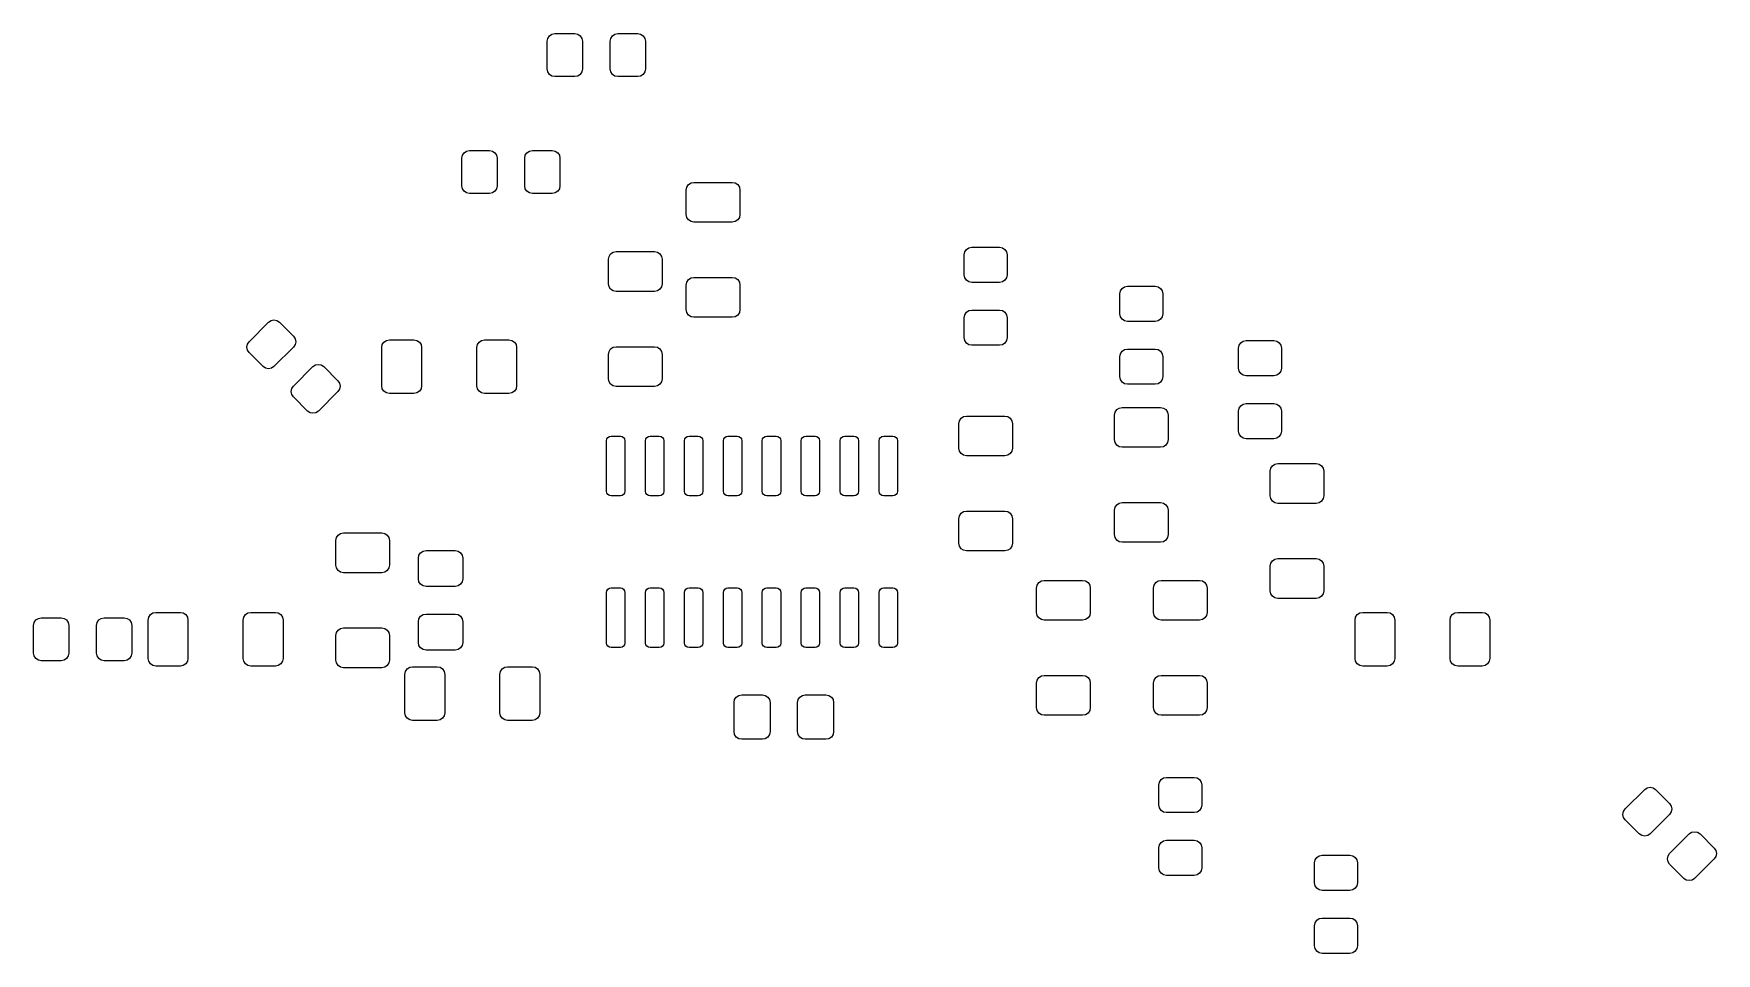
# Model space of a CAD drawing. Extents: x 115 to 169.9, y -114.4 to -84.4.
import ezdxf

# ---------------------------------------------------------------- set-up
doc = ezdxf.new("R2010")
doc.units = 0
doc.layers.add('BLACK', color=7, linetype='CONTINUOUS')

msp = doc.modelspace()

# ---------------------------------------------------------------- linework, layer by layer
at = {"layer": 'BLACK', "linetype": 'CONTINUOUS'}
for p, q in [((131.76903, -84.544329), (131.823223, -84.463223)), ((131.823223, -84.463223), (131.904329, -84.40903)), ((131.904329, -84.40903), (132, -84.39)), ((132, -84.39), (132.65, -84.39)), ((132.65, -84.39), (132.745671, -84.40903)), ((132.745671, -84.40903), (132.826777, -84.463223)), ((132.826777, -84.463223), (132.88097, -84.544329)), ((133.81903, -84.544329), (133.873223, -84.463223)), ((133.873223, -84.463223), (133.954329, -84.40903)), ((133.954329, -84.40903), (134.05, -84.39)), ((134.05, -84.39), (134.7, -84.39)), ((134.7, -84.39), (134.795671, -84.40903)), ((134.795671, -84.40903), (134.876777, -84.463223)), ((134.876777, -84.463223), (134.93097, -84.544329)), ((131.75, -84.64), (131.76903, -84.544329)), ((131.75, -85.54), (131.75, -84.64)), ((132.88097, -84.544329), (132.9, -84.64)), ((132.9, -84.64), (132.9, -85.54)), ((133.8, -84.64), (133.81903, -84.544329)), ((133.8, -85.54), (133.8, -84.64)), ((134.93097, -84.544329), (134.95, -84.64)), ((134.95, -84.64), (134.95, -85.54)), ((131.76903, -85.635671), (131.75, -85.54)), ((132.9, -85.54), (132.88097, -85.635671)), ((133.81903, -85.635671), (133.8, -85.54)), ((134.95, -85.54), (134.93097, -85.635671)), ((131.823223, -85.716777), (131.76903, -85.635671)), ((131.904329, -85.77097), (131.823223, -85.716777)), ((132, -85.79), (131.904329, -85.77097)), ((132.65, -85.79), (132, -85.79)), ((132.745671, -85.77097), (132.65, -85.79)), ((132.826777, -85.716777), (132.745671, -85.77097)), ((132.88097, -85.635671), (132.826777, -85.716777)), ((133.873223, -85.716777), (133.81903, -85.635671)), ((133.954329, -85.77097), (133.873223, -85.716777)), ((134.05, -85.79), (133.954329, -85.77097)), ((134.7, -85.79), (134.05, -85.79)), ((134.795671, -85.77097), (134.7, -85.79)), ((134.876777, -85.716777), (134.795671, -85.77097)), ((134.93097, -85.635671), (134.876777, -85.716777)), ((128.965, -88.45), (128.98403, -88.354329)), ((128.98403, -88.354329), (129.038223, -88.273223)), ((129.038223, -88.273223), (129.119329, -88.21903)), ((129.119329, -88.21903), (129.215, -88.2)), ((129.215, -88.2), (129.865, -88.2)), ((129.865, -88.2), (129.960671, -88.21903)), ((129.960671, -88.21903), (130.041777, -88.273223)), ((130.041777, -88.273223), (130.09597, -88.354329)), ((130.09597, -88.354329), (130.115, -88.45)), ((131.015, -88.45), (131.03403, -88.354329)), ((131.03403, -88.354329), (131.088223, -88.273223)), ((131.088223, -88.273223), (131.169329, -88.21903)), ((131.169329, -88.21903), (131.265, -88.2)), ((131.265, -88.2), (131.915, -88.2)), ((131.915, -88.2), (132.010671, -88.21903)), ((132.010671, -88.21903), (132.091777, -88.273223)), ((132.091777, -88.273223), (132.14597, -88.354329)), ((132.14597, -88.354329), (132.165, -88.45)), ((128.965, -89.35), (128.965, -88.45)), ((130.115, -88.45), (130.115, -89.35)), ((131.015, -89.35), (131.015, -88.45)), ((132.165, -88.45), (132.165, -89.35)), ((128.98403, -89.445671), (128.965, -89.35)), ((129.038223, -89.526777), (128.98403, -89.445671)), ((130.09597, -89.445671), (130.041777, -89.526777)), ((130.115, -89.35), (130.09597, -89.445671)), ((131.03403, -89.445671), (131.015, -89.35)), ((131.088223, -89.526777), (131.03403, -89.445671)), ((132.14597, -89.445671), (132.091777, -89.526777)), ((132.165, -89.35), (132.14597, -89.445671)), ((136.285, -89.49), (136.30403, -89.394329)), ((136.30403, -89.394329), (136.358223, -89.313223)), ((136.358223, -89.313223), (136.439329, -89.25903)), ((136.439329, -89.25903), (136.535, -89.24)), ((136.535, -89.24), (137.785, -89.24)), ((137.785, -89.24), (137.880671, -89.25903)), ((137.880671, -89.25903), (137.961777, -89.313223)), ((137.961777, -89.313223), (138.01597, -89.394329)), ((138.01597, -89.394329), (138.035, -89.49)), ((129.119329, -89.58097), (129.038223, -89.526777)), ((129.215, -89.6), (129.119329, -89.58097)), ((129.865, -89.6), (129.215, -89.6)), ((129.960671, -89.58097), (129.865, -89.6)), ((130.041777, -89.526777), (129.960671, -89.58097)), ((131.169329, -89.58097), (131.088223, -89.526777)), ((131.265, -89.6), (131.169329, -89.58097)), ((131.915, -89.6), (131.265, -89.6)), ((132.010671, -89.58097), (131.915, -89.6)), ((132.091777, -89.526777), (132.010671, -89.58097)), ((136.285, -90.29), (136.285, -89.49)), ((138.035, -89.49), (138.035, -90.29)), ((136.30403, -90.385671), (136.285, -90.29)), ((136.358223, -90.466777), (136.30403, -90.385671)), ((136.439329, -90.52097), (136.358223, -90.466777)), ((136.535, -90.54), (136.439329, -90.52097)), ((137.785, -90.54), (136.535, -90.54)), ((137.880671, -90.52097), (137.785, -90.54)), ((137.961777, -90.466777), (137.880671, -90.52097)), ((138.01597, -90.385671), (137.961777, -90.466777)), ((138.035, -90.29), (138.01597, -90.385671)), ((133.745, -91.75), (133.76403, -91.654329)), ((133.76403, -91.654329), (133.818223, -91.573223)), ((133.818223, -91.573223), (133.899329, -91.51903)), ((133.899329, -91.51903), (133.995, -91.5)), ((133.995, -91.5), (135.245, -91.5)), ((135.245, -91.5), (135.340671, -91.51903)), ((135.340671, -91.51903), (135.421777, -91.573223)), ((135.421777, -91.573223), (135.47597, -91.654329)), ((135.47597, -91.654329), (135.495, -91.75)), ((145.35, -91.605), (145.36903, -91.509329)), ((145.35, -92.255), (145.35, -91.605)), ((145.36903, -91.509329), (145.423223, -91.428223)), ((145.423223, -91.428223), (145.504329, -91.37403)), ((145.504329, -91.37403), (145.6, -91.355)), ((145.6, -91.355), (146.5, -91.355)), ((146.5, -91.355), (146.595671, -91.37403)), ((146.595671, -91.37403), (146.676777, -91.428223)), ((146.676777, -91.428223), (146.73097, -91.509329)), ((146.73097, -91.509329), (146.75, -91.605)), ((146.75, -91.605), (146.75, -92.255)), ((133.745, -92.55), (133.745, -91.75)), ((135.495, -91.75), (135.495, -92.55)), ((133.76403, -92.645671), (133.745, -92.55)), ((133.818223, -92.726777), (133.76403, -92.645671)), ((133.899329, -92.78097), (133.818223, -92.726777)), ((135.421777, -92.726777), (135.340671, -92.78097)), ((135.47597, -92.645671), (135.421777, -92.726777)), ((135.495, -92.55), (135.47597, -92.645671)), ((136.285, -92.59), (136.30403, -92.494329)), ((136.285, -93.39), (136.285, -92.59)), ((136.30403, -92.494329), (136.358223, -92.413223)), ((136.358223, -92.413223), (136.439329, -92.35903)), ((136.439329, -92.35903), (136.535, -92.34)), ((136.535, -92.34), (137.785, -92.34)), ((137.785, -92.34), (137.880671, -92.35903)), ((137.880671, -92.35903), (137.961777, -92.413223)), ((137.961777, -92.413223), (138.01597, -92.494329)), ((138.01597, -92.494329), (138.035, -92.59)), ((138.035, -92.59), (138.035, -93.39)), ((145.36903, -92.350671), (145.35, -92.255)), ((145.423223, -92.431777), (145.36903, -92.350671)), ((145.504329, -92.48597), (145.423223, -92.431777)), ((145.6, -92.505), (145.504329, -92.48597)), ((146.5, -92.505), (145.6, -92.505)), ((146.595671, -92.48597), (146.5, -92.505)), ((146.676777, -92.431777), (146.595671, -92.48597)), ((146.73097, -92.350671), (146.676777, -92.431777)), ((146.75, -92.255), (146.73097, -92.350671)), ((150.44903, -92.779329), (150.503223, -92.698223)), ((150.503223, -92.698223), (150.584329, -92.64403)), ((150.584329, -92.64403), (150.68, -92.625)), ((150.68, -92.625), (151.58, -92.625)), ((151.58, -92.625), (151.675671, -92.64403)), ((151.675671, -92.64403), (151.756777, -92.698223)), ((151.756777, -92.698223), (151.81097, -92.779329)), ((133.995, -92.8), (133.899329, -92.78097)), ((135.245, -92.8), (133.995, -92.8)), ((135.340671, -92.78097), (135.245, -92.8)), ((150.43, -92.875), (150.44903, -92.779329)), ((150.43, -93.525), (150.43, -92.875)), ((151.81097, -92.779329), (151.83, -92.875)), ((151.83, -92.875), (151.83, -93.525)), ((122.020432, -94.436828), (122.656828, -93.800432)), ((122.656828, -93.800432), (122.737934, -93.746238)), ((122.737934, -93.746238), (122.833604, -93.727208)), ((122.833604, -93.727208), (122.929275, -93.746238)), ((122.929275, -93.746238), (123.010381, -93.800432)), ((123.010381, -93.800432), (123.47, -94.260051)), ((136.30403, -93.485671), (136.285, -93.39)), ((136.358223, -93.566777), (136.30403, -93.485671)), ((136.439329, -93.62097), (136.358223, -93.566777)), ((136.535, -93.64), (136.439329, -93.62097)), ((137.785, -93.64), (136.535, -93.64)), ((137.880671, -93.62097), (137.785, -93.64)), ((137.961777, -93.566777), (137.880671, -93.62097)), ((138.01597, -93.485671), (137.961777, -93.566777)), ((138.035, -93.39), (138.01597, -93.485671)), ((145.35, -93.655), (145.36903, -93.559329)), ((145.35, -94.305), (145.35, -93.655)), ((145.36903, -93.559329), (145.423223, -93.478223)), ((145.423223, -93.478223), (145.504329, -93.42403)), ((145.504329, -93.42403), (145.6, -93.405)), ((145.6, -93.405), (146.5, -93.405)), ((146.5, -93.405), (146.595671, -93.42403)), ((146.595671, -93.42403), (146.676777, -93.478223)), ((146.676777, -93.478223), (146.73097, -93.559329)), ((146.73097, -93.559329), (146.75, -93.655)), ((146.75, -93.655), (146.75, -94.305)), ((150.44903, -93.620671), (150.43, -93.525)), ((150.503223, -93.701777), (150.44903, -93.620671)), ((150.584329, -93.75597), (150.503223, -93.701777)), ((150.68, -93.775), (150.584329, -93.75597)), ((151.58, -93.775), (150.68, -93.775)), ((151.675671, -93.75597), (151.58, -93.775)), ((151.756777, -93.701777), (151.675671, -93.75597)), ((151.81097, -93.620671), (151.756777, -93.701777)), ((151.83, -93.525), (151.81097, -93.620671)), ((123.47, -94.260051), (123.524194, -94.341157)), ((123.524194, -94.341157), (123.543224, -94.436828)), ((126.423223, -94.448223), (126.504329, -94.39403)), ((126.504329, -94.39403), (126.6, -94.375)), ((126.6, -94.375), (127.4, -94.375)), ((127.4, -94.375), (127.495671, -94.39403)), ((127.495671, -94.39403), (127.576777, -94.448223)), ((129.523223, -94.448223), (129.604329, -94.39403)), ((129.604329, -94.39403), (129.7, -94.375)), ((129.7, -94.375), (130.5, -94.375)), ((130.5, -94.375), (130.595671, -94.39403)), ((130.595671, -94.39403), (130.676777, -94.448223)), ((145.36903, -94.400671), (145.35, -94.305)), ((145.423223, -94.481777), (145.36903, -94.400671)), ((146.73097, -94.400671), (146.676777, -94.481777)), ((146.75, -94.305), (146.73097, -94.400671)), ((154.454329, -94.41903), (154.55, -94.4)), ((154.55, -94.4), (155.45, -94.4)), ((155.45, -94.4), (155.545671, -94.41903)), ((121.947208, -94.613604), (121.966238, -94.517934)), ((121.966238, -94.709275), (121.947208, -94.613604)), ((121.966238, -94.517934), (122.020432, -94.436828)), ((122.020432, -94.790381), (121.966238, -94.709275)), ((122.480051, -95.25), (122.020432, -94.790381)), ((123.47, -94.613604), (122.833604, -95.25)), ((123.524194, -94.532498), (123.47, -94.613604)), ((123.543224, -94.436828), (123.524194, -94.532498)), ((126.35, -94.625), (126.36903, -94.529329)), ((126.35, -95.875), (126.35, -94.625)), ((126.36903, -94.529329), (126.423223, -94.448223)), ((127.576777, -94.448223), (127.63097, -94.529329)), ((127.63097, -94.529329), (127.65, -94.625)), ((127.65, -94.625), (127.65, -95.875)), ((129.45, -94.625), (129.46903, -94.529329)), ((129.45, -95.875), (129.45, -94.625)), ((129.46903, -94.529329), (129.523223, -94.448223)), ((130.676777, -94.448223), (130.73097, -94.529329)), ((130.73097, -94.529329), (130.75, -94.625)), ((130.75, -94.625), (130.75, -95.875)), ((133.745, -94.85), (133.76403, -94.754329)), ((133.745, -95.65), (133.745, -94.85)), ((133.76403, -94.754329), (133.818223, -94.673223)), ((133.818223, -94.673223), (133.899329, -94.61903)), ((133.899329, -94.61903), (133.995, -94.6)), ((133.995, -94.6), (135.245, -94.6)), ((135.245, -94.6), (135.340671, -94.61903)), ((135.340671, -94.61903), (135.421777, -94.673223)), ((135.421777, -94.673223), (135.47597, -94.754329)), ((135.47597, -94.754329), (135.495, -94.85)), ((135.495, -94.85), (135.495, -95.65)), ((145.504329, -94.53597), (145.423223, -94.481777)), ((145.6, -94.555), (145.504329, -94.53597)), ((146.5, -94.555), (145.6, -94.555)), ((146.595671, -94.53597), (146.5, -94.555)), ((146.676777, -94.481777), (146.595671, -94.53597)), ((150.43, -94.925), (150.44903, -94.829329)), ((150.43, -95.575), (150.43, -94.925)), ((150.44903, -94.829329), (150.503223, -94.748223)), ((150.503223, -94.748223), (150.584329, -94.69403)), ((150.584329, -94.69403), (150.68, -94.675)), ((150.68, -94.675), (151.58, -94.675)), ((151.58, -94.675), (151.675671, -94.69403)), ((151.675671, -94.69403), (151.756777, -94.748223)), ((151.756777, -94.748223), (151.81097, -94.829329)), ((151.81097, -94.829329), (151.83, -94.925)), ((151.83, -94.925), (151.83, -95.575)), ((154.3, -94.65), (154.31903, -94.554329)), ((154.3, -95.3), (154.3, -94.65)), ((154.31903, -94.554329), (154.373223, -94.473223)), ((154.373223, -94.473223), (154.454329, -94.41903)), ((155.545671, -94.41903), (155.626777, -94.473223)), ((155.626777, -94.473223), (155.68097, -94.554329)), ((155.68097, -94.554329), (155.7, -94.65)), ((155.7, -94.65), (155.7, -95.3)), ((122.561157, -95.304194), (122.480051, -95.25)), ((122.656828, -95.323224), (122.561157, -95.304194)), ((122.752498, -95.304194), (122.656828, -95.323224)), ((122.833604, -95.25), (122.752498, -95.304194)), ((123.47, -95.886396), (124.106396, -95.25)), ((124.106396, -95.25), (124.187502, -95.195806)), ((124.187502, -95.195806), (124.283172, -95.176776)), ((124.283172, -95.176776), (124.378843, -95.195806)), ((124.378843, -95.195806), (124.459949, -95.25)), ((124.459949, -95.25), (124.919568, -95.709619)), ((154.31903, -95.395671), (154.3, -95.3)), ((154.373223, -95.476777), (154.31903, -95.395671)), ((154.454329, -95.53097), (154.373223, -95.476777)), ((155.626777, -95.476777), (155.545671, -95.53097)), ((155.68097, -95.395671), (155.626777, -95.476777)), ((155.7, -95.3), (155.68097, -95.395671)), ((123.396776, -96.063172), (123.415806, -95.967502)), ((123.415806, -95.967502), (123.47, -95.886396)), ((124.919568, -95.709619), (124.973762, -95.790725)), ((124.973762, -95.982066), (124.919568, -96.063172)), ((124.973762, -95.790725), (124.992792, -95.886396)), ((124.992792, -95.886396), (124.973762, -95.982066)), ((126.36903, -95.970671), (126.35, -95.875)), ((126.423223, -96.051777), (126.36903, -95.970671)), ((126.504329, -96.10597), (126.423223, -96.051777)), ((127.576777, -96.051777), (127.495671, -96.10597)), ((127.63097, -95.970671), (127.576777, -96.051777)), ((127.65, -95.875), (127.63097, -95.970671)), ((129.46903, -95.970671), (129.45, -95.875)), ((129.523223, -96.051777), (129.46903, -95.970671)), ((129.604329, -96.10597), (129.523223, -96.051777)), ((130.676777, -96.051777), (130.595671, -96.10597)), ((130.73097, -95.970671), (130.676777, -96.051777)), ((130.75, -95.875), (130.73097, -95.970671)), ((133.76403, -95.745671), (133.745, -95.65)), ((133.818223, -95.826777), (133.76403, -95.745671)), ((133.899329, -95.88097), (133.818223, -95.826777)), ((133.995, -95.9), (133.899329, -95.88097)), ((135.245, -95.9), (133.995, -95.9)), ((135.340671, -95.88097), (135.245, -95.9)), ((135.421777, -95.826777), (135.340671, -95.88097)), ((135.47597, -95.745671), (135.421777, -95.826777)), ((135.495, -95.65), (135.47597, -95.745671)), ((150.44903, -95.670671), (150.43, -95.575)), ((150.503223, -95.751777), (150.44903, -95.670671)), ((150.584329, -95.80597), (150.503223, -95.751777)), ((150.68, -95.825), (150.584329, -95.80597)), ((151.58, -95.825), (150.68, -95.825)), ((151.675671, -95.80597), (151.58, -95.825)), ((151.756777, -95.751777), (151.675671, -95.80597)), ((151.81097, -95.670671), (151.756777, -95.751777)), ((151.83, -95.575), (151.81097, -95.670671)), ((154.55, -95.55), (154.454329, -95.53097)), ((155.45, -95.55), (154.55, -95.55)), ((155.545671, -95.53097), (155.45, -95.55)), ((123.415806, -96.158843), (123.396776, -96.063172)), ((123.47, -96.239949), (123.415806, -96.158843)), ((123.929619, -96.699568), (123.47, -96.239949)), ((124.919568, -96.063172), (124.283172, -96.699568)), ((126.6, -96.125), (126.504329, -96.10597)), ((127.4, -96.125), (126.6, -96.125)), ((127.495671, -96.10597), (127.4, -96.125)), ((129.7, -96.125), (129.604329, -96.10597)), ((130.5, -96.125), (129.7, -96.125)), ((130.595671, -96.10597), (130.5, -96.125)), ((150.328223, -96.653223), (150.409329, -96.59903)), ((150.409329, -96.59903), (150.505, -96.58)), ((150.505, -96.58), (151.755, -96.58)), ((151.755, -96.58), (151.850671, -96.59903)), ((151.850671, -96.59903), (151.931777, -96.653223)), ((154.3, -96.7), (154.31903, -96.604329)), ((154.31903, -96.604329), (154.373223, -96.523223)), ((154.373223, -96.523223), (154.454329, -96.46903)), ((154.454329, -96.46903), (154.55, -96.45)), ((154.55, -96.45), (155.45, -96.45)), ((155.45, -96.45), (155.545671, -96.46903)), ((155.545671, -96.46903), (155.626777, -96.523223)), ((155.626777, -96.523223), (155.68097, -96.604329)), ((155.68097, -96.604329), (155.7, -96.7)), ((124.010725, -96.753762), (123.929619, -96.699568)), ((124.106396, -96.772792), (124.010725, -96.753762)), ((124.202066, -96.753762), (124.106396, -96.772792)), ((124.283172, -96.699568), (124.202066, -96.753762)), ((145.175, -97.11), (145.19403, -97.014329)), ((145.175, -97.91), (145.175, -97.11)), ((145.19403, -97.014329), (145.248223, -96.933223)), ((145.248223, -96.933223), (145.329329, -96.87903)), ((145.329329, -96.87903), (145.425, -96.86)), ((145.425, -96.86), (146.675, -96.86)), ((146.675, -96.86), (146.770671, -96.87903)), ((146.770671, -96.87903), (146.851777, -96.933223)), ((146.851777, -96.933223), (146.90597, -97.014329)), ((146.90597, -97.014329), (146.925, -97.11)), ((146.925, -97.11), (146.925, -97.91)), ((150.255, -96.83), (150.27403, -96.734329)), ((150.255, -97.63), (150.255, -96.83)), ((150.27403, -96.734329), (150.328223, -96.653223)), ((151.931777, -96.653223), (151.98597, -96.734329)), ((151.98597, -96.734329), (152.005, -96.83)), ((152.005, -96.83), (152.005, -97.63)), ((154.3, -97.35), (154.3, -96.7)), ((155.7, -96.7), (155.7, -97.35)), ((133.685, -97.665), (133.696418, -97.607597)), ((133.685, -99.315), (133.685, -97.665)), ((133.696418, -97.607597), (133.728934, -97.558934)), ((133.728934, -97.558934), (133.777597, -97.526418)), ((133.777597, -97.526418), (133.835, -97.515)), ((133.835, -97.515), (134.135, -97.515)), ((134.135, -97.515), (134.192403, -97.526418)), ((134.192403, -97.526418), (134.241066, -97.558934)), ((134.241066, -97.558934), (134.273582, -97.607597)), ((134.273582, -97.607597), (134.285, -97.665)), ((134.285, -97.665), (134.285, -99.315)), ((134.955, -97.665), (134.966418, -97.607597)), ((134.955, -99.315), (134.955, -97.665)), ((134.966418, -97.607597), (134.998934, -97.558934)), ((134.998934, -97.558934), (135.047597, -97.526418)), ((135.047597, -97.526418), (135.105, -97.515)), ((135.105, -97.515), (135.405, -97.515)), ((135.405, -97.515), (135.462403, -97.526418)), ((135.462403, -97.526418), (135.511066, -97.558934)), ((135.511066, -97.558934), (135.543582, -97.607597)), ((135.543582, -97.607597), (135.555, -97.665)), ((135.555, -97.665), (135.555, -99.315)), ((136.225, -97.665), (136.236418, -97.607597)), ((136.225, -99.315), (136.225, -97.665)), ((136.236418, -97.607597), (136.268934, -97.558934)), ((136.268934, -97.558934), (136.317597, -97.526418)), ((136.317597, -97.526418), (136.375, -97.515)), ((136.375, -97.515), (136.675, -97.515)), ((136.675, -97.515), (136.732403, -97.526418)), ((136.732403, -97.526418), (136.781066, -97.558934)), ((136.781066, -97.558934), (136.813582, -97.607597)), ((136.813582, -97.607597), (136.825, -97.665)), ((136.825, -97.665), (136.825, -99.315)), ((137.495, -97.665), (137.506418, -97.607597)), ((137.495, -99.315), (137.495, -97.665)), ((137.506418, -97.607597), (137.538934, -97.558934)), ((137.538934, -97.558934), (137.587597, -97.526418)), ((137.587597, -97.526418), (137.645, -97.515)), ((137.645, -97.515), (137.945, -97.515)), ((137.945, -97.515), (138.002403, -97.526418)), ((138.002403, -97.526418), (138.051066, -97.558934)), ((138.051066, -97.558934), (138.083582, -97.607597)), ((138.083582, -97.607597), (138.095, -97.665)), ((138.095, -97.665), (138.095, -99.315)), ((138.765, -97.665), (138.776418, -97.607597)), ((138.765, -99.315), (138.765, -97.665)), ((138.776418, -97.607597), (138.808934, -97.558934)), ((138.808934, -97.558934), (138.857597, -97.526418)), ((138.857597, -97.526418), (138.915, -97.515)), ((138.915, -97.515), (139.215, -97.515)), ((139.215, -97.515), (139.272403, -97.526418)), ((139.272403, -97.526418), (139.321066, -97.558934)), ((139.321066, -97.558934), (139.353582, -97.607597)), ((139.353582, -97.607597), (139.365, -97.665)), ((139.365, -97.665), (139.365, -99.315)), ((140.035, -97.665), (140.046418, -97.607597)), ((140.035, -99.315), (140.035, -97.665)), ((140.046418, -97.607597), (140.078934, -97.558934)), ((140.078934, -97.558934), (140.127597, -97.526418)), ((140.127597, -97.526418), (140.185, -97.515)), ((140.185, -97.515), (140.485, -97.515)), ((140.485, -97.515), (140.542403, -97.526418)), ((140.542403, -97.526418), (140.591066, -97.558934)), ((140.591066, -97.558934), (140.623582, -97.607597)), ((140.623582, -97.607597), (140.635, -97.665)), ((140.635, -97.665), (140.635, -99.315)), ((141.305, -97.665), (141.316418, -97.607597)), ((141.305, -99.315), (141.305, -97.665)), ((141.316418, -97.607597), (141.348934, -97.558934)), ((141.348934, -97.558934), (141.397597, -97.526418)), ((141.397597, -97.526418), (141.455, -97.515)), ((141.455, -97.515), (141.755, -97.515)), ((141.755, -97.515), (141.812403, -97.526418)), ((141.812403, -97.526418), (141.861066, -97.558934)), ((141.861066, -97.558934), (141.893582, -97.607597)), ((141.893582, -97.607597), (141.905, -97.665)), ((141.905, -97.665), (141.905, -99.315)), ((142.575, -97.665), (142.586418, -97.607597)), ((142.575, -99.315), (142.575, -97.665)), ((142.586418, -97.607597), (142.618934, -97.558934)), ((142.618934, -97.558934), (142.667597, -97.526418)), ((142.667597, -97.526418), (142.725, -97.515)), ((142.725, -97.515), (143.025, -97.515)), ((143.025, -97.515), (143.082403, -97.526418)), ((143.082403, -97.526418), (143.131066, -97.558934)), ((143.131066, -97.558934), (143.163582, -97.607597)), ((143.163582, -97.607597), (143.175, -97.665)), ((143.175, -97.665), (143.175, -99.315)), ((150.27403, -97.725671), (150.255, -97.63)), ((152.005, -97.63), (151.98597, -97.725671)), ((154.31903, -97.445671), (154.3, -97.35)), ((154.373223, -97.526777), (154.31903, -97.445671)), ((154.454329, -97.58097), (154.373223, -97.526777)), ((154.55, -97.6), (154.454329, -97.58097)), ((155.45, -97.6), (154.55, -97.6)), ((155.545671, -97.58097), (155.45, -97.6)), ((155.626777, -97.526777), (155.545671, -97.58097)), ((155.68097, -97.445671), (155.626777, -97.526777)), ((155.7, -97.35), (155.68097, -97.445671)), ((145.19403, -98.005671), (145.175, -97.91)), ((145.248223, -98.086777), (145.19403, -98.005671)), ((145.329329, -98.14097), (145.248223, -98.086777)), ((145.425, -98.16), (145.329329, -98.14097)), ((146.675, -98.16), (145.425, -98.16)), ((146.770671, -98.14097), (146.675, -98.16)), ((146.851777, -98.086777), (146.770671, -98.14097)), ((146.90597, -98.005671), (146.851777, -98.086777)), ((146.925, -97.91), (146.90597, -98.005671)), ((150.328223, -97.806777), (150.27403, -97.725671)), ((150.409329, -97.86097), (150.328223, -97.806777)), ((150.505, -97.88), (150.409329, -97.86097)), ((151.755, -97.88), (150.505, -97.88)), ((151.850671, -97.86097), (151.755, -97.88)), ((151.931777, -97.806777), (151.850671, -97.86097)), ((151.98597, -97.725671), (151.931777, -97.806777)), ((155.335, -98.66), (155.35403, -98.564329)), ((155.335, -99.46), (155.335, -98.66)), ((155.35403, -98.564329), (155.408223, -98.483223)), ((155.408223, -98.483223), (155.489329, -98.42903)), ((155.489329, -98.42903), (155.585, -98.41)), ((155.585, -98.41), (156.835, -98.41)), ((156.835, -98.41), (156.930671, -98.42903)), ((156.930671, -98.42903), (157.011777, -98.483223)), ((157.011777, -98.483223), (157.06597, -98.564329)), ((157.06597, -98.564329), (157.085, -98.66)), ((157.085, -98.66), (157.085, -99.46)), ((133.696418, -99.372403), (133.685, -99.315)), ((134.285, -99.315), (134.273582, -99.372403)), ((134.966418, -99.372403), (134.955, -99.315)), ((135.555, -99.315), (135.543582, -99.372403)), ((136.236418, -99.372403), (136.225, -99.315)), ((136.825, -99.315), (136.813582, -99.372403)), ((137.506418, -99.372403), (137.495, -99.315)), ((138.095, -99.315), (138.083582, -99.372403)), ((138.776418, -99.372403), (138.765, -99.315)), ((139.365, -99.315), (139.353582, -99.372403)), ((140.046418, -99.372403), (140.035, -99.315)), ((140.635, -99.315), (140.623582, -99.372403)), ((141.316418, -99.372403), (141.305, -99.315)), ((141.905, -99.315), (141.893582, -99.372403)), ((142.586418, -99.372403), (142.575, -99.315)), ((143.175, -99.315), (143.163582, -99.372403)), ((133.728934, -99.421066), (133.696418, -99.372403)), ((133.777597, -99.453582), (133.728934, -99.421066)), ((133.835, -99.465), (133.777597, -99.453582)), ((134.135, -99.465), (133.835, -99.465)), ((134.192403, -99.453582), (134.135, -99.465)), ((134.241066, -99.421066), (134.192403, -99.453582)), ((134.273582, -99.372403), (134.241066, -99.421066)), ((134.998934, -99.421066), (134.966418, -99.372403)), ((135.047597, -99.453582), (134.998934, -99.421066)), ((135.105, -99.465), (135.047597, -99.453582)), ((135.405, -99.465), (135.105, -99.465)), ((135.462403, -99.453582), (135.405, -99.465)), ((135.511066, -99.421066), (135.462403, -99.453582)), ((135.543582, -99.372403), (135.511066, -99.421066)), ((136.268934, -99.421066), (136.236418, -99.372403)), ((136.317597, -99.453582), (136.268934, -99.421066)), ((136.375, -99.465), (136.317597, -99.453582)), ((136.675, -99.465), (136.375, -99.465)), ((136.732403, -99.453582), (136.675, -99.465)), ((136.781066, -99.421066), (136.732403, -99.453582)), ((136.813582, -99.372403), (136.781066, -99.421066)), ((137.538934, -99.421066), (137.506418, -99.372403)), ((137.587597, -99.453582), (137.538934, -99.421066)), ((137.645, -99.465), (137.587597, -99.453582)), ((137.945, -99.465), (137.645, -99.465)), ((138.002403, -99.453582), (137.945, -99.465)), ((138.051066, -99.421066), (138.002403, -99.453582)), ((138.083582, -99.372403), (138.051066, -99.421066)), ((138.808934, -99.421066), (138.776418, -99.372403)), ((138.857597, -99.453582), (138.808934, -99.421066)), ((138.915, -99.465), (138.857597, -99.453582)), ((139.215, -99.465), (138.915, -99.465)), ((139.272403, -99.453582), (139.215, -99.465)), ((139.321066, -99.421066), (139.272403, -99.453582)), ((139.353582, -99.372403), (139.321066, -99.421066)), ((140.078934, -99.421066), (140.046418, -99.372403)), ((140.127597, -99.453582), (140.078934, -99.421066)), ((140.185, -99.465), (140.127597, -99.453582)), ((140.485, -99.465), (140.185, -99.465)), ((140.542403, -99.453582), (140.485, -99.465)), ((140.591066, -99.421066), (140.542403, -99.453582)), ((140.623582, -99.372403), (140.591066, -99.421066)), ((141.348934, -99.421066), (141.316418, -99.372403)), ((141.397597, -99.453582), (141.348934, -99.421066)), ((141.455, -99.465), (141.397597, -99.453582)), ((141.755, -99.465), (141.455, -99.465)), ((141.812403, -99.453582), (141.755, -99.465)), ((141.861066, -99.421066), (141.812403, -99.453582)), ((141.893582, -99.372403), (141.861066, -99.421066)), ((142.618934, -99.421066), (142.586418, -99.372403)), ((142.667597, -99.453582), (142.618934, -99.421066)), ((142.725, -99.465), (142.667597, -99.453582)), ((143.025, -99.465), (142.725, -99.465)), ((143.082403, -99.453582), (143.025, -99.465)), ((143.131066, -99.421066), (143.082403, -99.453582)), ((143.163582, -99.372403), (143.131066, -99.421066)), ((150.255, -99.93), (150.27403, -99.834329)), ((150.27403, -99.834329), (150.328223, -99.753223)), ((150.328223, -99.753223), (150.409329, -99.69903)), ((150.409329, -99.69903), (150.505, -99.68)), ((150.505, -99.68), (151.755, -99.68)), ((151.755, -99.68), (151.850671, -99.69903)), ((151.850671, -99.69903), (151.931777, -99.753223)), ((151.931777, -99.753223), (151.98597, -99.834329)), ((151.98597, -99.834329), (152.005, -99.93)), ((155.35403, -99.555671), (155.335, -99.46)), ((155.408223, -99.636777), (155.35403, -99.555671)), ((155.489329, -99.69097), (155.408223, -99.636777)), ((155.585, -99.71), (155.489329, -99.69097)), ((156.835, -99.71), (155.585, -99.71)), ((156.930671, -99.69097), (156.835, -99.71)), ((157.011777, -99.636777), (156.930671, -99.69097)), ((157.06597, -99.555671), (157.011777, -99.636777)), ((157.085, -99.46), (157.06597, -99.555671)), ((145.175, -100.21), (145.19403, -100.114329)), ((145.175, -101.01), (145.175, -100.21)), ((145.19403, -100.114329), (145.248223, -100.033223)), ((145.248223, -100.033223), (145.329329, -99.97903)), ((145.329329, -99.97903), (145.425, -99.96)), ((145.425, -99.96), (146.675, -99.96)), ((146.675, -99.96), (146.770671, -99.97903)), ((146.770671, -99.97903), (146.851777, -100.033223)), ((146.851777, -100.033223), (146.90597, -100.114329)), ((146.90597, -100.114329), (146.925, -100.21)), ((146.925, -100.21), (146.925, -101.01)), ((150.255, -100.73), (150.255, -99.93)), ((152.005, -99.93), (152.005, -100.73)), ((124.855, -100.92), (124.87403, -100.824329)), ((124.855, -101.72), (124.855, -100.92)), ((124.87403, -100.824329), (124.928223, -100.743223)), ((124.928223, -100.743223), (125.009329, -100.68903)), ((125.009329, -100.68903), (125.105, -100.67)), ((125.105, -100.67), (126.355, -100.67)), ((126.355, -100.67), (126.450671, -100.68903)), ((126.450671, -100.68903), (126.531777, -100.743223)), ((126.531777, -100.743223), (126.58597, -100.824329)), ((126.58597, -100.824329), (126.605, -100.92)), ((126.605, -100.92), (126.605, -101.72)), ((150.27403, -100.825671), (150.255, -100.73)), ((150.328223, -100.906777), (150.27403, -100.825671)), ((150.409329, -100.96097), (150.328223, -100.906777)), ((150.505, -100.98), (150.409329, -100.96097)), ((151.755, -100.98), (150.505, -100.98)), ((151.850671, -100.96097), (151.755, -100.98)), ((151.931777, -100.906777), (151.850671, -100.96097)), ((151.98597, -100.825671), (151.931777, -100.906777)), ((152.005, -100.73), (151.98597, -100.825671)), ((127.545, -101.495), (127.56403, -101.399329)), ((127.545, -102.17), (127.545, -101.495)), ((127.56403, -101.399329), (127.618223, -101.318223)), ((127.618223, -101.318223), (127.699329, -101.26403)), ((127.699329, -101.26403), (127.795, -101.245)), ((127.795, -101.245), (128.745, -101.245)), ((128.745, -101.245), (128.840671, -101.26403)), ((128.840671, -101.26403), (128.921777, -101.318223)), ((128.921777, -101.318223), (128.97597, -101.399329)), ((128.97597, -101.399329), (128.995, -101.495)), ((128.995, -101.495), (128.995, -102.17)), ((145.19403, -101.105671), (145.175, -101.01)), ((145.248223, -101.186777), (145.19403, -101.105671)), ((145.329329, -101.24097), (145.248223, -101.186777)), ((145.425, -101.26), (145.329329, -101.24097)), ((146.675, -101.26), (145.425, -101.26)), ((146.770671, -101.24097), (146.675, -101.26)), ((146.851777, -101.186777), (146.770671, -101.24097)), ((146.90597, -101.105671), (146.851777, -101.186777)), ((146.925, -101.01), (146.90597, -101.105671)), ((155.408223, -101.583223), (155.489329, -101.52903)), ((155.489329, -101.52903), (155.585, -101.51)), ((155.585, -101.51), (156.835, -101.51)), ((156.835, -101.51), (156.930671, -101.52903)), ((156.930671, -101.52903), (157.011777, -101.583223)), ((124.87403, -101.815671), (124.855, -101.72)), ((124.928223, -101.896777), (124.87403, -101.815671)), ((125.009329, -101.95097), (124.928223, -101.896777)), ((125.105, -101.97), (125.009329, -101.95097)), ((126.355, -101.97), (125.105, -101.97)), ((126.450671, -101.95097), (126.355, -101.97)), ((126.531777, -101.896777), (126.450671, -101.95097)), ((126.58597, -101.815671), (126.531777, -101.896777)), ((126.605, -101.72), (126.58597, -101.815671)), ((155.335, -101.76), (155.35403, -101.664329)), ((155.335, -102.56), (155.335, -101.76)), ((155.35403, -101.664329), (155.408223, -101.583223)), ((157.011777, -101.583223), (157.06597, -101.664329)), ((157.06597, -101.664329), (157.085, -101.76)), ((157.085, -101.76), (157.085, -102.56)), ((127.56403, -102.265671), (127.545, -102.17)), ((127.618223, -102.346777), (127.56403, -102.265671)), ((127.699329, -102.40097), (127.618223, -102.346777)), ((127.795, -102.42), (127.699329, -102.40097)), ((128.745, -102.42), (127.795, -102.42)), ((128.840671, -102.40097), (128.745, -102.42)), ((128.921777, -102.346777), (128.840671, -102.40097)), ((128.97597, -102.265671), (128.921777, -102.346777)), ((128.995, -102.17), (128.97597, -102.265671)), ((133.685, -102.615), (133.696418, -102.557597)), ((133.685, -104.265), (133.685, -102.615)), ((133.696418, -102.557597), (133.728934, -102.508934)), ((133.728934, -102.508934), (133.777597, -102.476418)), ((133.777597, -102.476418), (133.835, -102.465)), ((133.835, -102.465), (134.135, -102.465)), ((134.135, -102.465), (134.192403, -102.476418)), ((134.192403, -102.476418), (134.241066, -102.508934)), ((134.241066, -102.508934), (134.273582, -102.557597)), ((134.273582, -102.557597), (134.285, -102.615)), ((134.285, -102.615), (134.285, -104.265)), ((134.955, -102.615), (134.966418, -102.557597)), ((134.955, -104.265), (134.955, -102.615)), ((134.966418, -102.557597), (134.998934, -102.508934)), ((134.998934, -102.508934), (135.047597, -102.476418)), ((135.047597, -102.476418), (135.105, -102.465)), ((135.105, -102.465), (135.405, -102.465)), ((135.405, -102.465), (135.462403, -102.476418)), ((135.462403, -102.476418), (135.511066, -102.508934)), ((135.511066, -102.508934), (135.543582, -102.557597)), ((135.543582, -102.557597), (135.555, -102.615)), ((135.555, -102.615), (135.555, -104.265)), ((136.225, -102.615), (136.236418, -102.557597)), ((136.225, -104.265), (136.225, -102.615)), ((136.236418, -102.557597), (136.268934, -102.508934)), ((136.268934, -102.508934), (136.317597, -102.476418)), ((136.317597, -102.476418), (136.375, -102.465)), ((136.375, -102.465), (136.675, -102.465)), ((136.675, -102.465), (136.732403, -102.476418)), ((136.732403, -102.476418), (136.781066, -102.508934)), ((136.781066, -102.508934), (136.813582, -102.557597)), ((136.813582, -102.557597), (136.825, -102.615)), ((136.825, -102.615), (136.825, -104.265)), ((137.495, -102.615), (137.506418, -102.557597)), ((137.495, -104.265), (137.495, -102.615)), ((137.506418, -102.557597), (137.538934, -102.508934)), ((137.538934, -102.508934), (137.587597, -102.476418)), ((137.587597, -102.476418), (137.645, -102.465)), ((137.645, -102.465), (137.945, -102.465)), ((137.945, -102.465), (138.002403, -102.476418)), ((138.002403, -102.476418), (138.051066, -102.508934)), ((138.051066, -102.508934), (138.083582, -102.557597)), ((138.083582, -102.557597), (138.095, -102.615)), ((138.095, -102.615), (138.095, -104.265)), ((138.765, -102.615), (138.776418, -102.557597)), ((138.765, -104.265), (138.765, -102.615)), ((138.776418, -102.557597), (138.808934, -102.508934)), ((138.808934, -102.508934), (138.857597, -102.476418)), ((138.857597, -102.476418), (138.915, -102.465)), ((138.915, -102.465), (139.215, -102.465)), ((139.215, -102.465), (139.272403, -102.476418)), ((139.272403, -102.476418), (139.321066, -102.508934)), ((139.321066, -102.508934), (139.353582, -102.557597)), ((139.353582, -102.557597), (139.365, -102.615)), ((139.365, -102.615), (139.365, -104.265)), ((140.035, -102.615), (140.046418, -102.557597)), ((140.035, -104.265), (140.035, -102.615)), ((140.046418, -102.557597), (140.078934, -102.508934)), ((140.078934, -102.508934), (140.127597, -102.476418)), ((140.127597, -102.476418), (140.185, -102.465)), ((140.185, -102.465), (140.485, -102.465)), ((140.485, -102.465), (140.542403, -102.476418)), ((140.542403, -102.476418), (140.591066, -102.508934)), ((140.591066, -102.508934), (140.623582, -102.557597)), ((140.623582, -102.557597), (140.635, -102.615)), ((140.635, -102.615), (140.635, -104.265)), ((141.305, -102.615), (141.316418, -102.557597)), ((141.305, -104.265), (141.305, -102.615)), ((141.316418, -102.557597), (141.348934, -102.508934)), ((141.348934, -102.508934), (141.397597, -102.476418)), ((141.397597, -102.476418), (141.455, -102.465)), ((141.455, -102.465), (141.755, -102.465)), ((141.755, -102.465), (141.812403, -102.476418)), ((141.812403, -102.476418), (141.861066, -102.508934)), ((141.861066, -102.508934), (141.893582, -102.557597)), ((141.893582, -102.557597), (141.905, -102.615)), ((141.905, -102.615), (141.905, -104.265)), ((142.575, -102.615), (142.586418, -102.557597)), ((142.575, -104.265), (142.575, -102.615)), ((142.586418, -102.557597), (142.618934, -102.508934)), ((142.618934, -102.508934), (142.667597, -102.476418)), ((142.667597, -102.476418), (142.725, -102.465)), ((142.725, -102.465), (143.025, -102.465)), ((143.025, -102.465), (143.082403, -102.476418)), ((143.082403, -102.476418), (143.131066, -102.508934)), ((143.131066, -102.508934), (143.163582, -102.557597)), ((143.163582, -102.557597), (143.175, -102.615)), ((143.175, -102.615), (143.175, -104.265)), ((147.715, -102.47), (147.73403, -102.374329)), ((147.715, -103.27), (147.715, -102.47)), ((147.73403, -102.374329), (147.788223, -102.293223)), ((147.788223, -102.293223), (147.869329, -102.23903)), ((147.869329, -102.23903), (147.965, -102.22)), ((147.965, -102.22), (149.215, -102.22)), ((149.215, -102.22), (149.310671, -102.23903)), ((149.310671, -102.23903), (149.391777, -102.293223)), ((149.391777, -102.293223), (149.44597, -102.374329)), ((149.44597, -102.374329), (149.465, -102.47)), ((149.465, -102.47), (149.465, -103.27)), ((151.525, -102.47), (151.54403, -102.374329)), ((151.525, -103.27), (151.525, -102.47)), ((151.54403, -102.374329), (151.598223, -102.293223)), ((151.598223, -102.293223), (151.679329, -102.23903)), ((151.679329, -102.23903), (151.775, -102.22)), ((151.775, -102.22), (153.025, -102.22)), ((153.025, -102.22), (153.120671, -102.23903)), ((153.120671, -102.23903), (153.201777, -102.293223)), ((153.201777, -102.293223), (153.25597, -102.374329)), ((153.25597, -102.374329), (153.275, -102.47)), ((153.275, -102.47), (153.275, -103.27)), ((155.35403, -102.655671), (155.335, -102.56)), ((157.085, -102.56), (157.06597, -102.655671)), ((155.408223, -102.736777), (155.35403, -102.655671)), ((155.489329, -102.79097), (155.408223, -102.736777)), ((155.585, -102.81), (155.489329, -102.79097)), ((156.835, -102.81), (155.585, -102.81)), ((156.930671, -102.79097), (156.835, -102.81)), ((157.011777, -102.736777), (156.930671, -102.79097)), ((157.06597, -102.655671), (157.011777, -102.736777)), ((114.995, -103.69), (115.01403, -103.594329)), ((114.995, -104.59), (114.995, -103.69)), ((115.01403, -103.594329), (115.068223, -103.513223)), ((115.068223, -103.513223), (115.149329, -103.45903)), ((115.149329, -103.45903), (115.245, -103.44)), ((115.245, -103.44), (115.895, -103.44)), ((115.895, -103.44), (115.990671, -103.45903)), ((115.990671, -103.45903), (116.071777, -103.513223)), ((116.071777, -103.513223), (116.12597, -103.594329)), ((116.12597, -103.594329), (116.145, -103.69)), ((116.145, -103.69), (116.145, -104.59)), ((117.045, -103.69), (117.06403, -103.594329)), ((117.045, -104.59), (117.045, -103.69)), ((117.06403, -103.594329), (117.118223, -103.513223)), ((117.118223, -103.513223), (117.199329, -103.45903)), ((117.199329, -103.45903), (117.295, -103.44)), ((117.295, -103.44), (117.945, -103.44)), ((117.945, -103.44), (118.040671, -103.45903)), ((118.040671, -103.45903), (118.121777, -103.513223)), ((118.121777, -103.513223), (118.17597, -103.594329)), ((118.17597, -103.594329), (118.195, -103.69)), ((118.195, -103.69), (118.195, -104.59)), ((118.73, -103.515), (118.74903, -103.419329)), ((118.73, -104.765), (118.73, -103.515)), ((118.74903, -103.419329), (118.803223, -103.338223)), ((118.803223, -103.338223), (118.884329, -103.28403)), ((118.884329, -103.28403), (118.98, -103.265)), ((118.98, -103.265), (119.78, -103.265)), ((119.78, -103.265), (119.875671, -103.28403)), ((119.875671, -103.28403), (119.956777, -103.338223)), ((119.956777, -103.338223), (120.01097, -103.419329)), ((120.01097, -103.419329), (120.03, -103.515)), ((120.03, -103.515), (120.03, -104.765)), ((121.83, -103.515), (121.84903, -103.419329)), ((121.83, -104.765), (121.83, -103.515)), ((121.84903, -103.419329), (121.903223, -103.338223)), ((121.903223, -103.338223), (121.984329, -103.28403)), ((121.984329, -103.28403), (122.08, -103.265)), ((122.08, -103.265), (122.88, -103.265)), ((122.88, -103.265), (122.975671, -103.28403)), ((122.975671, -103.28403), (123.056777, -103.338223)), ((123.056777, -103.338223), (123.11097, -103.419329)), ((123.11097, -103.419329), (123.13, -103.515)), ((123.13, -103.515), (123.13, -104.765)), ((127.545, -103.57), (127.56403, -103.474329)), ((127.545, -104.245), (127.545, -103.57)), ((127.56403, -103.474329), (127.618223, -103.393223)), ((127.618223, -103.393223), (127.699329, -103.33903)), ((127.699329, -103.33903), (127.795, -103.32)), ((127.795, -103.32), (128.745, -103.32)), ((128.745, -103.32), (128.840671, -103.33903)), ((128.840671, -103.33903), (128.921777, -103.393223)), ((128.921777, -103.393223), (128.97597, -103.474329)), ((128.97597, -103.474329), (128.995, -103.57)), ((128.995, -103.57), (128.995, -104.245)), ((147.73403, -103.365671), (147.715, -103.27)), ((147.788223, -103.446777), (147.73403, -103.365671)), ((147.869329, -103.50097), (147.788223, -103.446777)), ((147.965, -103.52), (147.869329, -103.50097)), ((149.215, -103.52), (147.965, -103.52)), ((149.310671, -103.50097), (149.215, -103.52)), ((149.391777, -103.446777), (149.310671, -103.50097)), ((149.44597, -103.365671), (149.391777, -103.446777)), ((149.465, -103.27), (149.44597, -103.365671)), ((151.54403, -103.365671), (151.525, -103.27)), ((151.598223, -103.446777), (151.54403, -103.365671)), ((151.679329, -103.50097), (151.598223, -103.446777)), ((151.775, -103.52), (151.679329, -103.50097)), ((153.025, -103.52), (151.775, -103.52)), ((153.120671, -103.50097), (153.025, -103.52)), ((153.201777, -103.446777), (153.120671, -103.50097)), ((153.25597, -103.365671), (153.201777, -103.446777)), ((153.275, -103.27), (153.25597, -103.365671)), ((158.1, -103.515), (158.11903, -103.419329)), ((158.1, -104.765), (158.1, -103.515)), ((158.11903, -103.419329), (158.173223, -103.338223)), ((158.173223, -103.338223), (158.254329, -103.28403)), ((158.254329, -103.28403), (158.35, -103.265)), ((158.35, -103.265), (159.15, -103.265)), ((159.15, -103.265), (159.245671, -103.28403)), ((159.245671, -103.28403), (159.326777, -103.338223)), ((159.326777, -103.338223), (159.38097, -103.419329)), ((159.38097, -103.419329), (159.4, -103.515)), ((159.4, -103.515), (159.4, -104.765)), ((161.2, -103.515), (161.21903, -103.419329)), ((161.2, -104.765), (161.2, -103.515)), ((161.21903, -103.419329), (161.273223, -103.338223)), ((161.273223, -103.338223), (161.354329, -103.28403)), ((161.354329, -103.28403), (161.45, -103.265)), ((161.45, -103.265), (162.25, -103.265)), ((162.25, -103.265), (162.345671, -103.28403)), ((162.345671, -103.28403), (162.426777, -103.338223)), ((162.426777, -103.338223), (162.48097, -103.419329)), ((162.48097, -103.419329), (162.5, -103.515)), ((162.5, -103.515), (162.5, -104.765)), ((124.855, -104.02), (124.87403, -103.924329)), ((124.855, -104.82), (124.855, -104.02)), ((124.87403, -103.924329), (124.928223, -103.843223)), ((124.928223, -103.843223), (125.009329, -103.78903)), ((125.009329, -103.78903), (125.105, -103.77)), ((125.105, -103.77), (126.355, -103.77)), ((126.355, -103.77), (126.450671, -103.78903)), ((126.450671, -103.78903), (126.531777, -103.843223)), ((126.531777, -103.843223), (126.58597, -103.924329)), ((126.58597, -103.924329), (126.605, -104.02)), ((126.605, -104.02), (126.605, -104.82)), ((127.56403, -104.340671), (127.545, -104.245)), ((128.995, -104.245), (128.97597, -104.340671)), ((133.696418, -104.322403), (133.685, -104.265)), ((134.285, -104.265), (134.273582, -104.322403)), ((134.966418, -104.322403), (134.955, -104.265)), ((135.555, -104.265), (135.543582, -104.322403)), ((136.236418, -104.322403), (136.225, -104.265)), ((136.825, -104.265), (136.813582, -104.322403)), ((137.506418, -104.322403), (137.495, -104.265)), ((138.095, -104.265), (138.083582, -104.322403)), ((138.776418, -104.322403), (138.765, -104.265)), ((139.365, -104.265), (139.353582, -104.322403)), ((140.046418, -104.322403), (140.035, -104.265)), ((140.635, -104.265), (140.623582, -104.322403)), ((141.316418, -104.322403), (141.305, -104.265)), ((141.905, -104.265), (141.893582, -104.322403)), ((142.586418, -104.322403), (142.575, -104.265)), ((143.175, -104.265), (143.163582, -104.322403)), ((115.01403, -104.685671), (114.995, -104.59)), ((115.068223, -104.766777), (115.01403, -104.685671)), ((115.149329, -104.82097), (115.068223, -104.766777)), ((115.245, -104.84), (115.149329, -104.82097)), ((115.895, -104.84), (115.245, -104.84)), ((115.990671, -104.82097), (115.895, -104.84)), ((116.071777, -104.766777), (115.990671, -104.82097)), ((116.12597, -104.685671), (116.071777, -104.766777)), ((116.145, -104.59), (116.12597, -104.685671)), ((117.06403, -104.685671), (117.045, -104.59)), ((117.118223, -104.766777), (117.06403, -104.685671)), ((117.199329, -104.82097), (117.118223, -104.766777)), ((117.295, -104.84), (117.199329, -104.82097)), ((117.945, -104.84), (117.295, -104.84)), ((118.040671, -104.82097), (117.945, -104.84)), ((118.121777, -104.766777), (118.040671, -104.82097)), ((118.17597, -104.685671), (118.121777, -104.766777)), ((118.195, -104.59), (118.17597, -104.685671)), ((118.74903, -104.860671), (118.73, -104.765)), ((120.03, -104.765), (120.01097, -104.860671)), ((121.84903, -104.860671), (121.83, -104.765)), ((123.13, -104.765), (123.11097, -104.860671)), ((124.87403, -104.915671), (124.855, -104.82)), ((126.605, -104.82), (126.58597, -104.915671)), ((127.618223, -104.421777), (127.56403, -104.340671)), ((127.699329, -104.47597), (127.618223, -104.421777)), ((127.795, -104.495), (127.699329, -104.47597)), ((128.745, -104.495), (127.795, -104.495)), ((128.840671, -104.47597), (128.745, -104.495)), ((128.921777, -104.421777), (128.840671, -104.47597)), ((128.97597, -104.340671), (128.921777, -104.421777)), ((133.728934, -104.371066), (133.696418, -104.322403)), ((133.777597, -104.403582), (133.728934, -104.371066)), ((133.835, -104.415), (133.777597, -104.403582)), ((134.135, -104.415), (133.835, -104.415)), ((134.192403, -104.403582), (134.135, -104.415)), ((134.241066, -104.371066), (134.192403, -104.403582)), ((134.273582, -104.322403), (134.241066, -104.371066)), ((134.998934, -104.371066), (134.966418, -104.322403)), ((135.047597, -104.403582), (134.998934, -104.371066)), ((135.105, -104.415), (135.047597, -104.403582)), ((135.405, -104.415), (135.105, -104.415)), ((135.462403, -104.403582), (135.405, -104.415)), ((135.511066, -104.371066), (135.462403, -104.403582)), ((135.543582, -104.322403), (135.511066, -104.371066)), ((136.268934, -104.371066), (136.236418, -104.322403)), ((136.317597, -104.403582), (136.268934, -104.371066)), ((136.375, -104.415), (136.317597, -104.403582)), ((136.675, -104.415), (136.375, -104.415)), ((136.732403, -104.403582), (136.675, -104.415)), ((136.781066, -104.371066), (136.732403, -104.403582)), ((136.813582, -104.322403), (136.781066, -104.371066)), ((137.538934, -104.371066), (137.506418, -104.322403)), ((137.587597, -104.403582), (137.538934, -104.371066)), ((137.645, -104.415), (137.587597, -104.403582)), ((137.945, -104.415), (137.645, -104.415)), ((138.002403, -104.403582), (137.945, -104.415)), ((138.051066, -104.371066), (138.002403, -104.403582)), ((138.083582, -104.322403), (138.051066, -104.371066)), ((138.808934, -104.371066), (138.776418, -104.322403)), ((138.857597, -104.403582), (138.808934, -104.371066)), ((138.915, -104.415), (138.857597, -104.403582)), ((139.215, -104.415), (138.915, -104.415)), ((139.272403, -104.403582), (139.215, -104.415)), ((139.321066, -104.371066), (139.272403, -104.403582)), ((139.353582, -104.322403), (139.321066, -104.371066)), ((140.078934, -104.371066), (140.046418, -104.322403)), ((140.127597, -104.403582), (140.078934, -104.371066)), ((140.185, -104.415), (140.127597, -104.403582)), ((140.485, -104.415), (140.185, -104.415)), ((140.542403, -104.403582), (140.485, -104.415)), ((140.591066, -104.371066), (140.542403, -104.403582)), ((140.623582, -104.322403), (140.591066, -104.371066)), ((141.348934, -104.371066), (141.316418, -104.322403)), ((141.397597, -104.403582), (141.348934, -104.371066)), ((141.455, -104.415), (141.397597, -104.403582)), ((141.755, -104.415), (141.455, -104.415)), ((141.812403, -104.403582), (141.755, -104.415)), ((141.861066, -104.371066), (141.812403, -104.403582)), ((141.893582, -104.322403), (141.861066, -104.371066)), ((142.618934, -104.371066), (142.586418, -104.322403)), ((142.667597, -104.403582), (142.618934, -104.371066)), ((142.725, -104.415), (142.667597, -104.403582)), ((143.025, -104.415), (142.725, -104.415)), ((143.082403, -104.403582), (143.025, -104.415)), ((143.131066, -104.371066), (143.082403, -104.403582)), ((143.163582, -104.322403), (143.131066, -104.371066)), ((158.11903, -104.860671), (158.1, -104.765)), ((159.4, -104.765), (159.38097, -104.860671)), ((161.21903, -104.860671), (161.2, -104.765)), ((162.5, -104.765), (162.48097, -104.860671)), ((118.803223, -104.941777), (118.74903, -104.860671)), ((118.884329, -104.99597), (118.803223, -104.941777)), ((118.98, -105.015), (118.884329, -104.99597)), ((119.78, -105.015), (118.98, -105.015)), ((119.875671, -104.99597), (119.78, -105.015)), ((119.956777, -104.941777), (119.875671, -104.99597)), ((120.01097, -104.860671), (119.956777, -104.941777)), ((121.903223, -104.941777), (121.84903, -104.860671)), ((121.984329, -104.99597), (121.903223, -104.941777)), ((122.08, -105.015), (121.984329, -104.99597)), ((122.88, -105.015), (122.08, -105.015)), ((122.975671, -104.99597), (122.88, -105.015)), ((123.056777, -104.941777), (122.975671, -104.99597)), ((123.11097, -104.860671), (123.056777, -104.941777)), ((124.928223, -104.996777), (124.87403, -104.915671)), ((125.009329, -105.05097), (124.928223, -104.996777)), ((125.105, -105.07), (125.009329, -105.05097)), ((126.355, -105.07), (125.105, -105.07)), ((126.450671, -105.05097), (126.355, -105.07)), ((126.531777, -104.996777), (126.450671, -105.05097)), ((126.58597, -104.915671), (126.531777, -104.996777)), ((127.107841, -105.287863), (127.126871, -105.192192)), ((127.107841, -106.537863), (127.107841, -105.287863)), ((127.126871, -105.192192), (127.181064, -105.111086)), ((127.181064, -105.111086), (127.26217, -105.056893)), ((127.26217, -105.056893), (127.357841, -105.037863)), ((127.357841, -105.037863), (128.157841, -105.037863)), ((128.157841, -105.037863), (128.253512, -105.056893)), ((128.253512, -105.056893), (128.334618, -105.111086)), ((128.334618, -105.111086), (128.388811, -105.192192)), ((128.388811, -105.192192), (128.407841, -105.287863)), ((128.407841, -105.287863), (128.407841, -106.537863)), ((130.207841, -105.287863), (130.226871, -105.192192)), ((130.207841, -106.537863), (130.207841, -105.287863)), ((130.226871, -105.192192), (130.281064, -105.111086)), ((130.281064, -105.111086), (130.36217, -105.056893)), ((130.36217, -105.056893), (130.457841, -105.037863)), ((130.457841, -105.037863), (131.257841, -105.037863)), ((131.257841, -105.037863), (131.353512, -105.056893)), ((131.353512, -105.056893), (131.434618, -105.111086)), ((131.434618, -105.111086), (131.488811, -105.192192)), ((131.488811, -105.192192), (131.507841, -105.287863)), ((131.507841, -105.287863), (131.507841, -106.537863)), ((147.73403, -105.474329), (147.788223, -105.393223)), ((147.788223, -105.393223), (147.869329, -105.33903)), ((147.869329, -105.33903), (147.965, -105.32)), ((147.965, -105.32), (149.215, -105.32)), ((149.215, -105.32), (149.310671, -105.33903)), ((149.310671, -105.33903), (149.391777, -105.393223)), ((149.391777, -105.393223), (149.44597, -105.474329)), ((151.54403, -105.474329), (151.598223, -105.393223)), ((151.598223, -105.393223), (151.679329, -105.33903)), ((151.679329, -105.33903), (151.775, -105.32)), ((151.775, -105.32), (153.025, -105.32)), ((153.025, -105.32), (153.120671, -105.33903)), ((153.120671, -105.33903), (153.201777, -105.393223)), ((153.201777, -105.393223), (153.25597, -105.474329)), ((158.173223, -104.941777), (158.11903, -104.860671)), ((158.254329, -104.99597), (158.173223, -104.941777)), ((158.35, -105.015), (158.254329, -104.99597)), ((159.15, -105.015), (158.35, -105.015)), ((159.245671, -104.99597), (159.15, -105.015)), ((159.326777, -104.941777), (159.245671, -104.99597)), ((159.38097, -104.860671), (159.326777, -104.941777)), ((161.273223, -104.941777), (161.21903, -104.860671)), ((161.354329, -104.99597), (161.273223, -104.941777)), ((161.45, -105.015), (161.354329, -104.99597)), ((162.25, -105.015), (161.45, -105.015)), ((162.345671, -104.99597), (162.25, -105.015)), ((162.426777, -104.941777), (162.345671, -104.99597)), ((162.48097, -104.860671), (162.426777, -104.941777)), ((147.715, -105.57), (147.73403, -105.474329)), ((147.715, -106.37), (147.715, -105.57)), ((149.44597, -105.474329), (149.465, -105.57)), ((149.465, -105.57), (149.465, -106.37)), ((151.525, -105.57), (151.54403, -105.474329)), ((151.525, -106.37), (151.525, -105.57)), ((153.25597, -105.474329), (153.275, -105.57)), ((153.275, -105.57), (153.275, -106.37)), ((137.8425, -106.205), (137.86153, -106.109329)), ((137.8425, -107.155), (137.8425, -106.205)), ((137.86153, -106.109329), (137.915723, -106.028223)), ((137.915723, -106.028223), (137.996829, -105.97403)), ((137.996829, -105.97403), (138.0925, -105.955)), ((138.0925, -105.955), (138.7675, -105.955)), ((138.7675, -105.955), (138.863171, -105.97403)), ((138.863171, -105.97403), (138.944277, -106.028223)), ((138.944277, -106.028223), (138.99847, -106.109329)), ((138.99847, -106.109329), (139.0175, -106.205)), ((139.0175, -106.205), (139.0175, -107.155)), ((139.9175, -106.205), (139.93653, -106.109329)), ((139.9175, -107.155), (139.9175, -106.205)), ((139.93653, -106.109329), (139.990723, -106.028223)), ((139.990723, -106.028223), (140.071829, -105.97403)), ((140.071829, -105.97403), (140.1675, -105.955)), ((140.1675, -105.955), (140.8425, -105.955)), ((140.8425, -105.955), (140.938171, -105.97403)), ((140.938171, -105.97403), (141.019277, -106.028223)), ((141.019277, -106.028223), (141.07347, -106.109329)), ((141.07347, -106.109329), (141.0925, -106.205)), ((141.0925, -106.205), (141.0925, -107.155)), ((147.73403, -106.465671), (147.715, -106.37)), ((147.788223, -106.546777), (147.73403, -106.465671)), ((149.44597, -106.465671), (149.391777, -106.546777)), ((149.465, -106.37), (149.44597, -106.465671)), ((151.54403, -106.465671), (151.525, -106.37)), ((151.598223, -106.546777), (151.54403, -106.465671)), ((153.25597, -106.465671), (153.201777, -106.546777)), ((153.275, -106.37), (153.25597, -106.465671)), ((127.126871, -106.633534), (127.107841, -106.537863)), ((127.181064, -106.71464), (127.126871, -106.633534)), ((127.26217, -106.768833), (127.181064, -106.71464)), ((127.357841, -106.787863), (127.26217, -106.768833)), ((128.157841, -106.787863), (127.357841, -106.787863)), ((128.253512, -106.768833), (128.157841, -106.787863)), ((128.334618, -106.71464), (128.253512, -106.768833)), ((128.388811, -106.633534), (128.334618, -106.71464)), ((128.407841, -106.537863), (128.388811, -106.633534)), ((130.226871, -106.633534), (130.207841, -106.537863)), ((130.281064, -106.71464), (130.226871, -106.633534)), ((130.36217, -106.768833), (130.281064, -106.71464)), ((130.457841, -106.787863), (130.36217, -106.768833)), ((131.257841, -106.787863), (130.457841, -106.787863)), ((131.353512, -106.768833), (131.257841, -106.787863)), ((131.434618, -106.71464), (131.353512, -106.768833)), ((131.488811, -106.633534), (131.434618, -106.71464)), ((131.507841, -106.537863), (131.488811, -106.633534)), ((147.869329, -106.60097), (147.788223, -106.546777)), ((147.965, -106.62), (147.869329, -106.60097)), ((149.215, -106.62), (147.965, -106.62)), ((149.310671, -106.60097), (149.215, -106.62)), ((149.391777, -106.546777), (149.310671, -106.60097)), ((151.679329, -106.60097), (151.598223, -106.546777)), ((151.775, -106.62), (151.679329, -106.60097)), ((153.025, -106.62), (151.775, -106.62)), ((153.120671, -106.60097), (153.025, -106.62)), ((153.201777, -106.546777), (153.120671, -106.60097)), ((137.86153, -107.250671), (137.8425, -107.155)), ((137.915723, -107.331777), (137.86153, -107.250671)), ((137.996829, -107.38597), (137.915723, -107.331777)), ((138.0925, -107.405), (137.996829, -107.38597)), ((138.7675, -107.405), (138.0925, -107.405)), ((138.863171, -107.38597), (138.7675, -107.405)), ((138.944277, -107.331777), (138.863171, -107.38597)), ((138.99847, -107.250671), (138.944277, -107.331777)), ((139.0175, -107.155), (138.99847, -107.250671)), ((139.93653, -107.250671), (139.9175, -107.155)), ((139.990723, -107.331777), (139.93653, -107.250671)), ((140.071829, -107.38597), (139.990723, -107.331777)), ((140.1675, -107.405), (140.071829, -107.38597)), ((140.8425, -107.405), (140.1675, -107.405)), ((140.938171, -107.38597), (140.8425, -107.405)), ((141.019277, -107.331777), (140.938171, -107.38597)), ((141.07347, -107.250671), (141.019277, -107.331777)), ((141.0925, -107.155), (141.07347, -107.250671)), ((151.773223, -108.718223), (151.854329, -108.66403)), ((151.854329, -108.66403), (151.95, -108.645)), ((151.95, -108.645), (152.85, -108.645)), ((152.85, -108.645), (152.945671, -108.66403)), ((152.945671, -108.66403), (153.026777, -108.718223)), ((151.7, -108.895), (151.71903, -108.799329)), ((151.7, -109.545), (151.7, -108.895)), ((151.71903, -108.799329), (151.773223, -108.718223)), ((153.026777, -108.718223), (153.08097, -108.799329)), ((153.08097, -108.799329), (153.1, -108.895)), ((153.1, -108.895), (153.1, -109.545)), ((166.915216, -109.676828), (167.551612, -109.040432)), ((167.551612, -109.040432), (167.632718, -108.986238)), ((167.632718, -108.986238), (167.728388, -108.967208)), ((167.728388, -108.967208), (167.824059, -108.986238)), ((167.824059, -108.986238), (167.905165, -109.040432)), ((167.905165, -109.040432), (168.364784, -109.500051)), ((151.71903, -109.640671), (151.7, -109.545)), ((151.773223, -109.721777), (151.71903, -109.640671)), ((151.854329, -109.77597), (151.773223, -109.721777)), ((151.95, -109.795), (151.854329, -109.77597)), ((152.945671, -109.77597), (152.85, -109.795)), ((153.026777, -109.721777), (152.945671, -109.77597)), ((153.08097, -109.640671), (153.026777, -109.721777)), ((153.1, -109.545), (153.08097, -109.640671)), ((166.841992, -109.853604), (166.861022, -109.757934)), ((166.861022, -109.757934), (166.915216, -109.676828)), ((168.364784, -109.500051), (168.418978, -109.581157)), ((168.418978, -109.772498), (168.364784, -109.853604)), ((168.418978, -109.581157), (168.438008, -109.676828)), ((168.438008, -109.676828), (168.418978, -109.772498)), ((152.85, -109.795), (151.95, -109.795)), ((166.861022, -109.949275), (166.841992, -109.853604)), ((166.915216, -110.030381), (166.861022, -109.949275)), ((167.374835, -110.49), (166.915216, -110.030381)), ((168.364784, -109.853604), (167.728388, -110.49)), ((151.7, -110.945), (151.71903, -110.849329)), ((151.71903, -110.849329), (151.773223, -110.768223)), ((151.773223, -110.768223), (151.854329, -110.71403)), ((151.854329, -110.71403), (151.95, -110.695)), ((151.95, -110.695), (152.85, -110.695)), ((152.85, -110.695), (152.945671, -110.71403)), ((152.945671, -110.71403), (153.026777, -110.768223)), ((153.026777, -110.768223), (153.08097, -110.849329)), ((153.08097, -110.849329), (153.1, -110.945)), ((167.455941, -110.544194), (167.374835, -110.49)), ((167.551612, -110.563224), (167.455941, -110.544194)), ((167.647282, -110.544194), (167.551612, -110.563224)), ((167.728388, -110.49), (167.647282, -110.544194)), ((168.364784, -111.126396), (169.00118, -110.49)), ((169.00118, -110.49), (169.082286, -110.435806)), ((169.082286, -110.435806), (169.177956, -110.416776)), ((169.177956, -110.416776), (169.273627, -110.435806)), ((169.273627, -110.435806), (169.354733, -110.49)), ((169.354733, -110.49), (169.814352, -110.949619)), ((151.7, -111.595), (151.7, -110.945)), ((153.1, -110.945), (153.1, -111.595)), ((156.78, -111.435), (156.79903, -111.339329)), ((156.79903, -111.339329), (156.853223, -111.258223)), ((156.853223, -111.258223), (156.934329, -111.20403)), ((156.934329, -111.20403), (157.03, -111.185)), ((157.03, -111.185), (157.93, -111.185)), ((157.93, -111.185), (158.025671, -111.20403)), ((158.025671, -111.20403), (158.106777, -111.258223)), ((158.106777, -111.258223), (158.16097, -111.339329)), ((158.16097, -111.339329), (158.18, -111.435)), ((168.29156, -111.303172), (168.31059, -111.207502)), ((168.31059, -111.398843), (168.29156, -111.303172)), ((168.31059, -111.207502), (168.364784, -111.126396)), ((168.364784, -111.479949), (168.31059, -111.398843)), ((169.814352, -111.303172), (169.177956, -111.939568)), ((169.814352, -110.949619), (169.868546, -111.030725)), ((169.868546, -111.222066), (169.814352, -111.303172)), ((169.868546, -111.030725), (169.887576, -111.126396)), ((169.887576, -111.126396), (169.868546, -111.222066)), ((151.71903, -111.690671), (151.7, -111.595)), ((151.773223, -111.771777), (151.71903, -111.690671)), ((151.854329, -111.82597), (151.773223, -111.771777)), ((151.95, -111.845), (151.854329, -111.82597)), ((152.85, -111.845), (151.95, -111.845)), ((152.945671, -111.82597), (152.85, -111.845)), ((153.026777, -111.771777), (152.945671, -111.82597)), ((153.08097, -111.690671), (153.026777, -111.771777)), ((153.1, -111.595), (153.08097, -111.690671)), ((156.78, -112.085), (156.78, -111.435)), ((158.18, -111.435), (158.18, -112.085)), ((168.824403, -111.939568), (168.364784, -111.479949)), ((168.905509, -111.993762), (168.824403, -111.939568)), ((169.177956, -111.939568), (169.09685, -111.993762)), ((156.79903, -112.180671), (156.78, -112.085)), ((156.853223, -112.261777), (156.79903, -112.180671)), ((156.934329, -112.31597), (156.853223, -112.261777)), ((157.03, -112.335), (156.934329, -112.31597)), ((157.93, -112.335), (157.03, -112.335)), ((158.025671, -112.31597), (157.93, -112.335)), ((158.106777, -112.261777), (158.025671, -112.31597)), ((158.16097, -112.180671), (158.106777, -112.261777)), ((158.18, -112.085), (158.16097, -112.180671)), ((169.00118, -112.012792), (168.905509, -111.993762)), ((169.09685, -111.993762), (169.00118, -112.012792)), ((156.78, -113.485), (156.79903, -113.389329)), ((156.78, -114.135), (156.78, -113.485)), ((156.79903, -113.389329), (156.853223, -113.308223)), ((156.853223, -113.308223), (156.934329, -113.25403)), ((156.934329, -113.25403), (157.03, -113.235)), ((157.03, -113.235), (157.93, -113.235)), ((157.93, -113.235), (158.025671, -113.25403)), ((158.025671, -113.25403), (158.106777, -113.308223)), ((158.106777, -113.308223), (158.16097, -113.389329)), ((158.16097, -113.389329), (158.18, -113.485)), ((158.18, -113.485), (158.18, -114.135)), ((156.79903, -114.230671), (156.78, -114.135)), ((158.18, -114.135), (158.16097, -114.230671)), ((156.853223, -114.311777), (156.79903, -114.230671)), ((156.934329, -114.36597), (156.853223, -114.311777)), ((157.03, -114.385), (156.934329, -114.36597)), ((157.93, -114.385), (157.03, -114.385)), ((158.025671, -114.36597), (157.93, -114.385)), ((158.106777, -114.311777), (158.025671, -114.36597)), ((158.16097, -114.230671), (158.106777, -114.311777))]:
    msp.add_line(p, q, dxfattribs=at)

doc.saveas('drawing.dxf')
